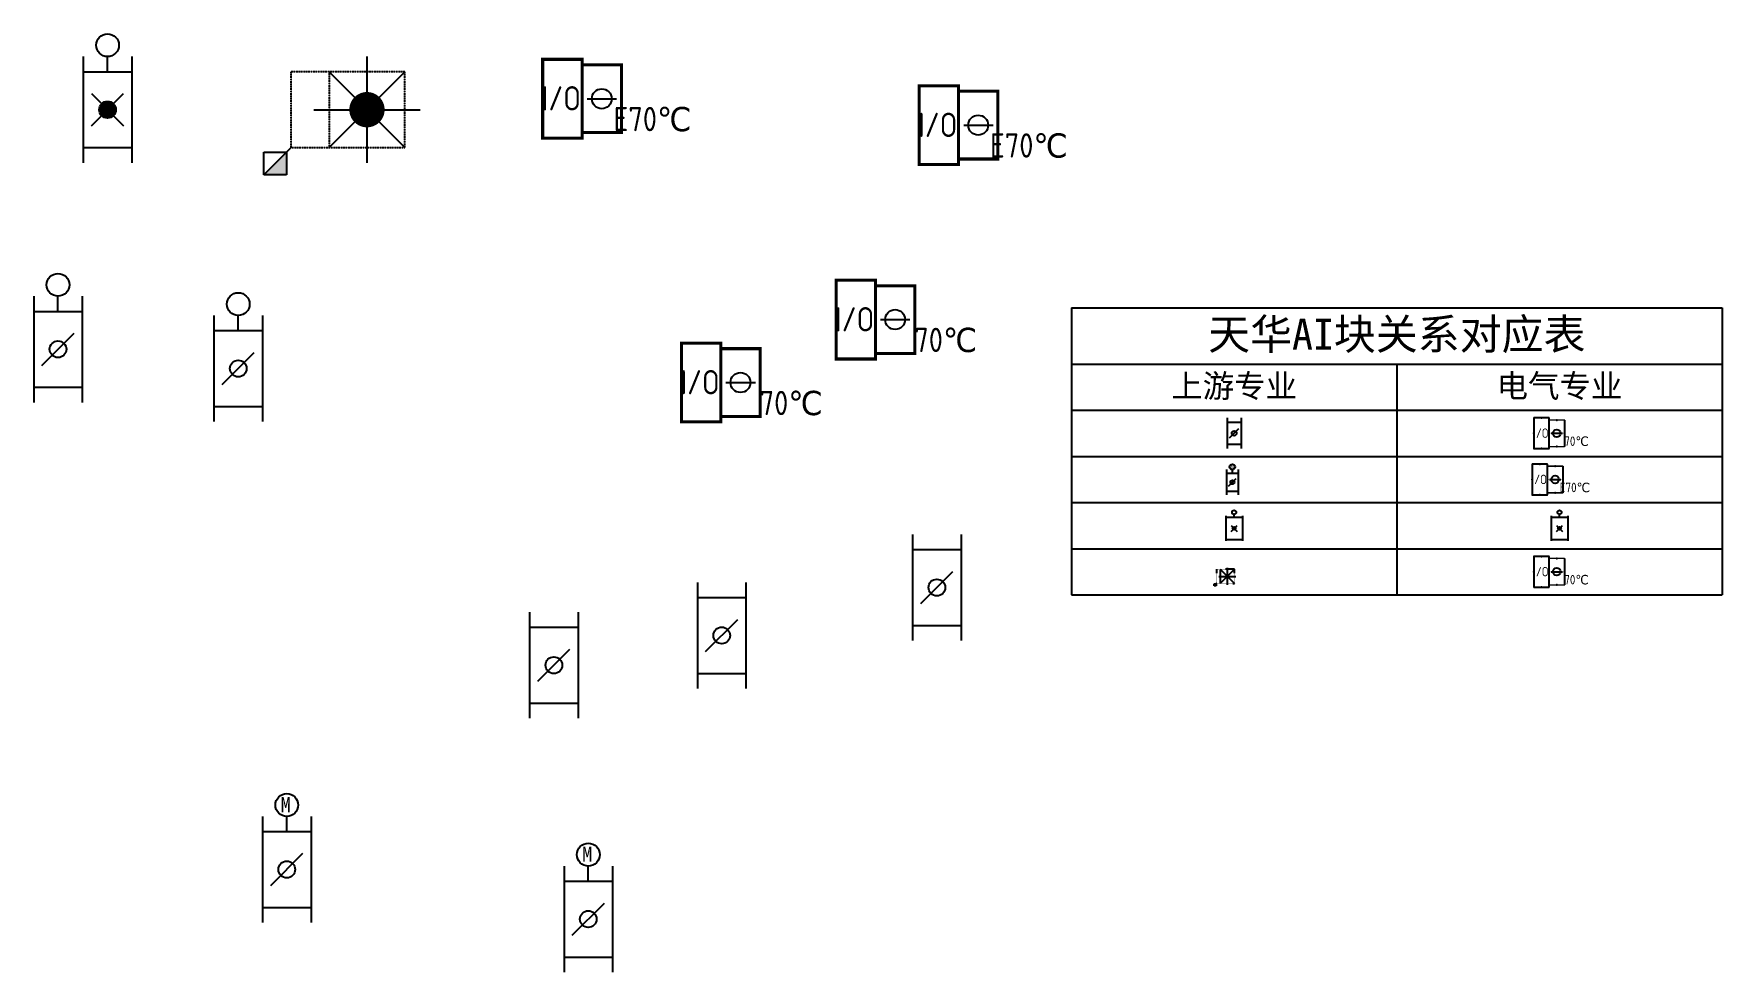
# Model space of a CAD drawing. Header units: millimetres. Extents: x -3085 to 96251, y -1566 to 22776.
# Drawn here: x -3085 to 8052, y -1566 to 4621 of the extents above; entities that cross this region are included whole.
import ezdxf
from ezdxf.enums import TextEntityAlignment as Align

# ---------------------------------------------------------------- set-up
doc = ezdxf.new("R2010")
doc.units = ezdxf.units.MM
doc.linetypes.add('DASHED2', pattern=[0.375, 0.25, -0.125])
for name, color, linetype in [('EQUIP-消防', 3, 'Continuous'), ('H-DAPP-FDAMP', 161, 'Continuous'), ('H-DAPP-GRIL', 11, 'Continuous')]:
    doc.layers.add(name, color=color, linetype=linetype)
doc.styles.add('_TEL_ATTDEF', font='GBENOR', dxfattribs={"width": 0.8, "height": 3, "bigfont": 'GBCBIG'})
doc.styles.add('_TEL_DIM', font='BZXW', dxfattribs={"width": 0.8, "height": 3.5, "bigfont": 'BZHZ'})

msp = doc.modelspace()

# ---------------------------------------------------------------- texts
at = {"insert": (-1457, -411), "char_height": 100, "width": 300.76, "attachment_point": 1}
msp.add_mtext('\\pi-300,l300,t300;{\\fSimSun|b0|i0|c134|p2;M}', dxfattribs=at)

# ---------------------------------------------------------------- blocks, each defined once
blk = doc.blocks.new('*U3')
for p, q in [((-160, 350), (-160, -350)), ((160, 350), (160, -350)), ((-160, 250), (160, 250)), ((-106, -106), (106, 106)), ((-160, -250), (160, -250))]:
    blk.add_line(p, q)
blk.add_circle((0, 0), 55)
blk = doc.blocks.new('A$C120A6ACC')
for p, q in [((0, 700), (0, 0)), ((320, 700), (320, 0)), ((0, 600), (320, 600)), ((54, 244), (266, 456)), ((0, 100), (320, 100))]:
    blk.add_line(p, q)
blk.add_circle((160, 350), 55)
blk = doc.blocks.new('$equip$00002773')
for p, q in [((0.65, 0.65), (-0.65, 0.65)), ((-0.65, 0.65), (-0.65, 0)), ((0.65, 0), (0.65, 0.65)), ((-0.65, 0), (0.65, 0))]:
    blk.add_line(p, q)
at = {"const_width": 0.05}
blk.add_lwpolyline([(-0.65, 0.65), (-0.65, 0), (0.65, 0), (0.65, 0.65), (-0.65, 0.65), (-0.65, 0)], dxfattribs=at)
for p in [(0, 0.65), (-0.65, 0.325), (0.65, 0.325), (0, 0)]:
    blk.add_point(p)
at = {"color": 7}
blk.add_attdef('$TEXT$', text='', height=0.4, dxfattribs=at).set_placement((0.006, 0.343), align=Align.MIDDLE_CENTER)
at = {"color": 7, "flags": 1}
for tag, p in [('B', (0.905, 0.246)), ('A', (0, 0))]:
    blk.add_attdef(tag, text='', height=0.4, dxfattribs=at).set_placement(p, align=Align.MIDDLE_CENTER)
blk = doc.blocks.new('$equip$00002402')
at = {"lineweight": 20}
for p, q in [((0.322, 0.558), (-0.328, 0.558)), ((-0.328, -0.558), (0.322, -0.558))]:
    blk.add_line(p, q, dxfattribs=at)
for p, q in [((-0.328, -0.558), (-0.328, 0.558)), ((0.322, 0.558), (0.322, -0.558)), ((-0.242, 0), (0, 0)), ((0, 0), (0.242, 0))]:
    blk.add_line(p, q)
at = {"const_width": 0.05}
for points in [[(-0.328, -0.558), (-0.328, 0.558)], [(-0.328, 0.558), (0.322, 0.558), (0.322, -0.558), (-0.328, -0.558), (-0.328, 0.558), (0.322, 0.558)]]:
    blk.add_lwpolyline(points, dxfattribs=at)
blk.add_circle((-0.003, 0), 0.164)
for p in [(-0.003, 0.558), (-0.328, 0), (0.322, 0), (-0.003, -0.558)]:
    blk.add_point(p)
at = {"color": 7, "style": '_TEL_DIM', "flags": 1}
blk.add_attdef('A', text='', height=0.00002, dxfattribs=at).set_placement((0, 0), align=Align.MIDDLE_CENTER)
at = {"color": 7}
blk.add_attdef('$TEXT$', text='', height=0.4, dxfattribs=at).set_placement((0.832, -0.336), align=Align.MIDDLE_CENTER)
blk = doc.blocks.new('A$C64A26DCF')
at = {"layer": 'EQUIP-消防'}
ref = blk.add_blockref('$equip$00002773', (270, 270), dxfattribs=dict(at, xscale=400, yscale=400, zscale=400, rotation=90))
ref.add_attrib('$TEXT$', 'I/O', dxfattribs={"layer": '0', "color": 7, "height": 160, "style": '_TEL_ATTDEF'}).set_placement((133, 272), align=Align.MIDDLE_CENTER)
ref = blk.add_blockref('$equip$00002402', (401, 270), dxfattribs=dict(at, xscale=400, yscale=400, zscale=400))
ref.add_attrib('$TEXT$', '70℃', dxfattribs={"layer": '0', "color": 7, "height": 160, "style": '_TEL_ATTDEF'}).set_placement((734, 136), align=Align.MIDDLE_CENTER)
blk = doc.blocks.new('A$C3D0E4103')
for p, q in [((0, 700), (0, 0)), ((160, 600), (160, 700)), ((320, 700), (320, 0)), ((0, 600), (320, 600)), ((54, 244), (266, 456)), ((0, 100), (320, 100))]:
    blk.add_line(p, q)
for centre, radius in [((160, 775), 75), ((160, 350), 55)]:
    blk.add_circle(centre, radius)
at = {"insert": (119, 828), "char_height": 100, "width": 300.76, "attachment_point": 1}
blk.add_mtext('\\pi-300,l300,t300;{\\fSimSun|b0|i0|c134|p2;M}', dxfattribs=at)
blk = doc.blocks.new('A$C7520332F')
at = {"layer": 'EQUIP-消防'}
ref = blk.add_blockref('$equip$00002773', (270, 270), dxfattribs=dict(at, xscale=400, yscale=400, zscale=400, rotation=90))
ref.add_attrib('$TEXT$', 'I/O', dxfattribs={"layer": '0', "color": 7, "height": 160, "style": '_TEL_ATTDEF'}).set_placement((133, 272), align=Align.MIDDLE_CENTER)
ref = blk.add_blockref('$equip$00002402', (401, 270), dxfattribs=dict(at, xscale=400, yscale=400, zscale=400))
ref.add_attrib('$TEXT$', 'E70℃', dxfattribs={"layer": '0', "color": 7, "height": 160, "style": '_TEL_ATTDEF'}).set_placement((734, 136), align=Align.MIDDLE_CENTER)
blk = doc.blocks.new('排烟防火阀(280℃)_连锁风机')
h = blk.add_hatch(color=256)
edge = h.paths.add_edge_path()
edge.add_arc((0, 0), 55, 0, 360)
for p, q in [((-300, 450), (-300, -450)), ((-300, 400), (300, 400)), ((-106, -106), (106, 106)), ((-106, 106), (106, -106)), ((0, 400), (0, 500)), ((300, 450), (300, -450)), ((-300, -400), (300, -400))]:
    blk.add_line(p, q)
for centre, radius in [((0, 575), 75), ((0, 0), 55)]:
    blk.add_circle(centre, radius)
blk = doc.blocks.new('70℃电动防火风口B-2018')
at = {"linetype": 'ByBlock'}
h = blk.add_hatch(color=256, dxfattribs=at)
h.dxf.hatch_style = 1
h.paths.add_polyline_path([(-780, -680), (-780, -530), (-930, -680)])
at = {"linetype": 'DASHED2'}
for p, q in [((-750, -500), (-750, 500)), ((500, 500), (-750, 500)), ((-500, 500), (-500, -500)), ((500, -500), (500, 500)), ((-750, -500), (500, -500))]:
    blk.add_line(p, q, dxfattribs=at)
at = {"linetype": 'ByBlock'}
for p, q in [((-600, 0), (600, 0)), ((500, 500), (-500, -500)), ((-500, 500), (500, -500)), ((0, 600), (0, -600)), ((-930, -680), (-930, -530)), ((-930, -530), (-780, -530)), ((-930, -680), (-780, -530)), ((-780, -680), (-930, -680)), ((-750, -500), (-780, -530)), ((-780, -530), (-780, -680))]:
    blk.add_line(p, q, dxfattribs=at)
at = {"linetype": 'ByBlock', "const_width": 117}
blk.add_lwpolyline([(-58, 0, 1), (58, 0, 1)], format="xyb", close=True, dxfattribs=at)
blk = doc.blocks.new('*T5')
at = {"color": 0, "linetype": 'ByBlock', "lineweight": -2, "transparency": 16777216}
for p, q in [((0, 0), (4293, 0)), ((0, 0), (0, -1893)), ((4293, 0), (4293, -1893)), ((0, -372), (4293, -372)), ((2146, -372), (2146, -1893)), ((0, -676), (4293, -676)), ((0, -980), (4293, -980)), ((0, -1284), (4293, -1284)), ((0, -1589), (4293, -1589)), ((0, -1893), (4293, -1893))]:
    blk.add_line(p, q, dxfattribs=at)
at = {"color": 0, "transparency": 16777216}
for name, p, xscale, yscale, zscale in [('A$C120A6ACC', (1027, -929, 0), 0.2897142857142857, 0.2897142857142857, 0.2897142857142857), ('A$C64A26DCF', (3045, -933, 0), 0.3900000000034924, 0.3900000000034924, 0.3900000000034924), ('A$C3D0E4103', (1023, -1234, 0), 0.2385882352913107, 0.2385882352913107, 0.2385882352913107), ('A$C7520332F', (3034, -1238, 0), 0.3900000000034924, 0.3900000000034924, 0.3900000000034924), ('排烟防火阀(280℃)_连锁风机', (1073, -1455, 0), 0.1843636286512133, 0.1843636286512133, 0.1843636286512133), ('排烟防火阀(280℃)_连锁风机', (3219, -1455, 0), 0.1843636286512133, 0.1843636286512133, 0.1843636286512133), ('A$C64A26DCF', (3045, -1846, 0), 0.3900000000034924, 0.3900000000034924, 0.3900000000034924), ('70℃电动防火风口B-2018', (1028, -1771), 0.09338221759005505, 0.09338221759005505, 0.09338221759005505)]:
    blk.add_blockref(name, p, dxfattribs=dict(at, xscale=xscale, yscale=yscale, zscale=zscale))
at = {"color": 0, "transparency": 16777216, "attachment_point": 5}
for s, insert, char_height, width in [('{\\fSimSun|b0|i0|c134|p2;天华AI块关系对应表}', (2146, -186), 202.8, 4191.2), ('{\\fSimSun|b0|i0|c134|p2;上游专业}', (1073, -524), 152.1, 2044.9), ('{\\fSimSun|b0|i0|c134|p2;电气专业}', (3219, -524), 152.1, 2044.9)]:
    blk.add_mtext(s, dxfattribs=dict(at, insert=insert, char_height=char_height, width=width))
blk = doc.blocks.new('A$C73DF16A0')
for p, q in [((0, 700), (0, 0)), ((160, 600), (160, 700)), ((320, 700), (320, 0)), ((0, 600), (320, 600)), ((54, 244), (266, 456)), ((0, 100), (320, 100))]:
    blk.add_line(p, q)
for centre, radius in [((160, 775), 75), ((160, 350), 55)]:
    blk.add_circle(centre, radius)
blk = doc.blocks.new('*U13')
h = blk.add_hatch(color=256)
edge = h.paths.add_edge_path()
edge.add_arc((0, 0), 55, 0, 360)
for p, q in [((-160, 350), (-160, -350)), ((0, 250), (0, 350)), ((160, 350), (160, -350)), ((-160, 250), (160, 250)), ((-106, -106), (106, 106)), ((-106, 106), (106, -106)), ((-160, -250), (160, -250))]:
    blk.add_line(p, q)
for centre, radius in [((0, 425), 75), ((0, 0), 55)]:
    blk.add_circle(centre, radius)
blk = doc.blocks.new('*U21')
at = {"linetype": 'ByBlock'}
h = blk.add_hatch(color=256, dxfattribs=at)
h.dxf.hatch_style = 1
h.paths.add_polyline_path([(-530, -430), (-530, -280), (-680, -430)])
for p, q in [((0, 350), (0, -350)), ((250, 250), (-250, -250)), ((-250, 250), (250, -250)), ((-350, 0), (350, 0)), ((-680, -430), (-680, -280)), ((-680, -280), (-530, -280)), ((-680, -430), (-530, -280)), ((-500, -250), (-530, -280)), ((-530, -280), (-530, -430)), ((-530, -430), (-680, -430))]:
    blk.add_line(p, q, dxfattribs=at)
at = {"linetype": 'DASHED2'}
for p, q in [((-500, -250), (-500, 250)), ((250, 250), (-500, 250)), ((-250, 250), (-250, -250)), ((250, -250), (250, 250)), ((-500, -250), (250, -250))]:
    blk.add_line(p, q, dxfattribs=at)
at = {"linetype": 'ByBlock', "const_width": 117}
blk.add_lwpolyline([(-58, 0, 1), (58, 0, 1)], format="xyb", close=True, dxfattribs=at)

# ---------------------------------------------------------------- linework, layer by layer
for p, q in [((-3085, 2891), (-3085, 2191)), ((-3085, 2791), (-2765, 2791)), ((-2925, 2791), (-2925, 2891)), ((-2765, 2891), (-2765, 2191)), ((-3031, 2435), (-2819, 2648)), ((-3085, 2291), (-2765, 2291)), ((1293, 1004), (1293, 304)), ((1613, 1004), (1613, 304)), ((1293, 904), (1613, 904)), ((1347, 548), (1559, 760)), ((1293, 404), (1613, 404)), ((-1576, -539), (-1576, -1239)), ((-1416, -639), (-1416, -539)), ((-1256, -539), (-1256, -1239)), ((-1576, -639), (-1256, -639)), ((-1522, -995), (-1309, -782)), ((-1576, -1139), (-1256, -1139))]:
    msp.add_line(p, q)
for centre, radius in [((-2925, 2966), 75), ((-2925, 2541), 55), ((1453, 654), 55), ((-1416, -464), 75), ((-1416, -889), 55)]:
    msp.add_circle(centre, radius)

# ---------------------------------------------------------------- block references
for name, p in [('A$C7520332F', (2745, 3749)), ('A$C64A26DCF', (2197, 2467)), ('A$C73DF16A0', (-1896, 2064)), ('*T5', (3760, 2815)), ('A$C120A6ACC', (2712, 620)), ('A$C3D0E4103', (413, -1566))]:
    msp.add_blockref(name, p)
at = {"layer": 'EQUIP-消防'}
ref = msp.add_blockref('$equip$00002773', (532, 4193), dxfattribs=dict(at, xscale=400, yscale=400, zscale=400, rotation=90))
ref.add_attrib('$TEXT$', 'I/O', dxfattribs={"layer": '0', "color": 7, "height": 160, "style": '_TEL_ATTDEF'}).set_placement((395, 4196), align=Align.MIDDLE_CENTER)
ref = msp.add_blockref('$equip$00002402', (663, 4193), dxfattribs=dict(at, xscale=400, yscale=400, zscale=400))
ref.add_attrib('$TEXT$', 'E70℃', dxfattribs={"layer": '0', "color": 7, "height": 160, "style": '_TEL_ATTDEF'}).set_placement((996, 4059), align=Align.MIDDLE_CENTER)
ref = msp.add_blockref('$equip$00002773', (1447, 2322), dxfattribs=dict(at, xscale=400, yscale=400, zscale=400, rotation=90))
ref.add_attrib('$TEXT$', 'I/O', dxfattribs={"layer": '0', "color": 7, "height": 160, "style": '_TEL_ATTDEF'}).set_placement((1310, 2324), align=Align.MIDDLE_CENTER)
ref = msp.add_blockref('$equip$00002402', (1578, 2322), dxfattribs=dict(at, xscale=400, yscale=400, zscale=400))
ref.add_attrib('$TEXT$', '70℃', dxfattribs={"layer": '0', "color": 7, "height": 160, "style": '_TEL_ATTDEF'}).set_placement((1911, 2187), align=Align.MIDDLE_CENTER)
at = {"layer": 'H-DAPP-FDAMP'}
for name, p in [('*U13', (-2598, 4121)), ('*U3', (346, 458))]:
    msp.add_blockref(name, p, dxfattribs=at)
at = {"layer": 'H-DAPP-GRIL'}
msp.add_blockref('*U21', (-887, 4121), dxfattribs=at)

msp.set_redraw_order([(e.dxf.handle, doc.entitydb.next_handle()) for e in msp.query("TEXT MTEXT ATTDEF DIMENSION ARC_DIMENSION")])  # texts and dimensions are drawn at this point

doc.saveas('drawing.dxf')
